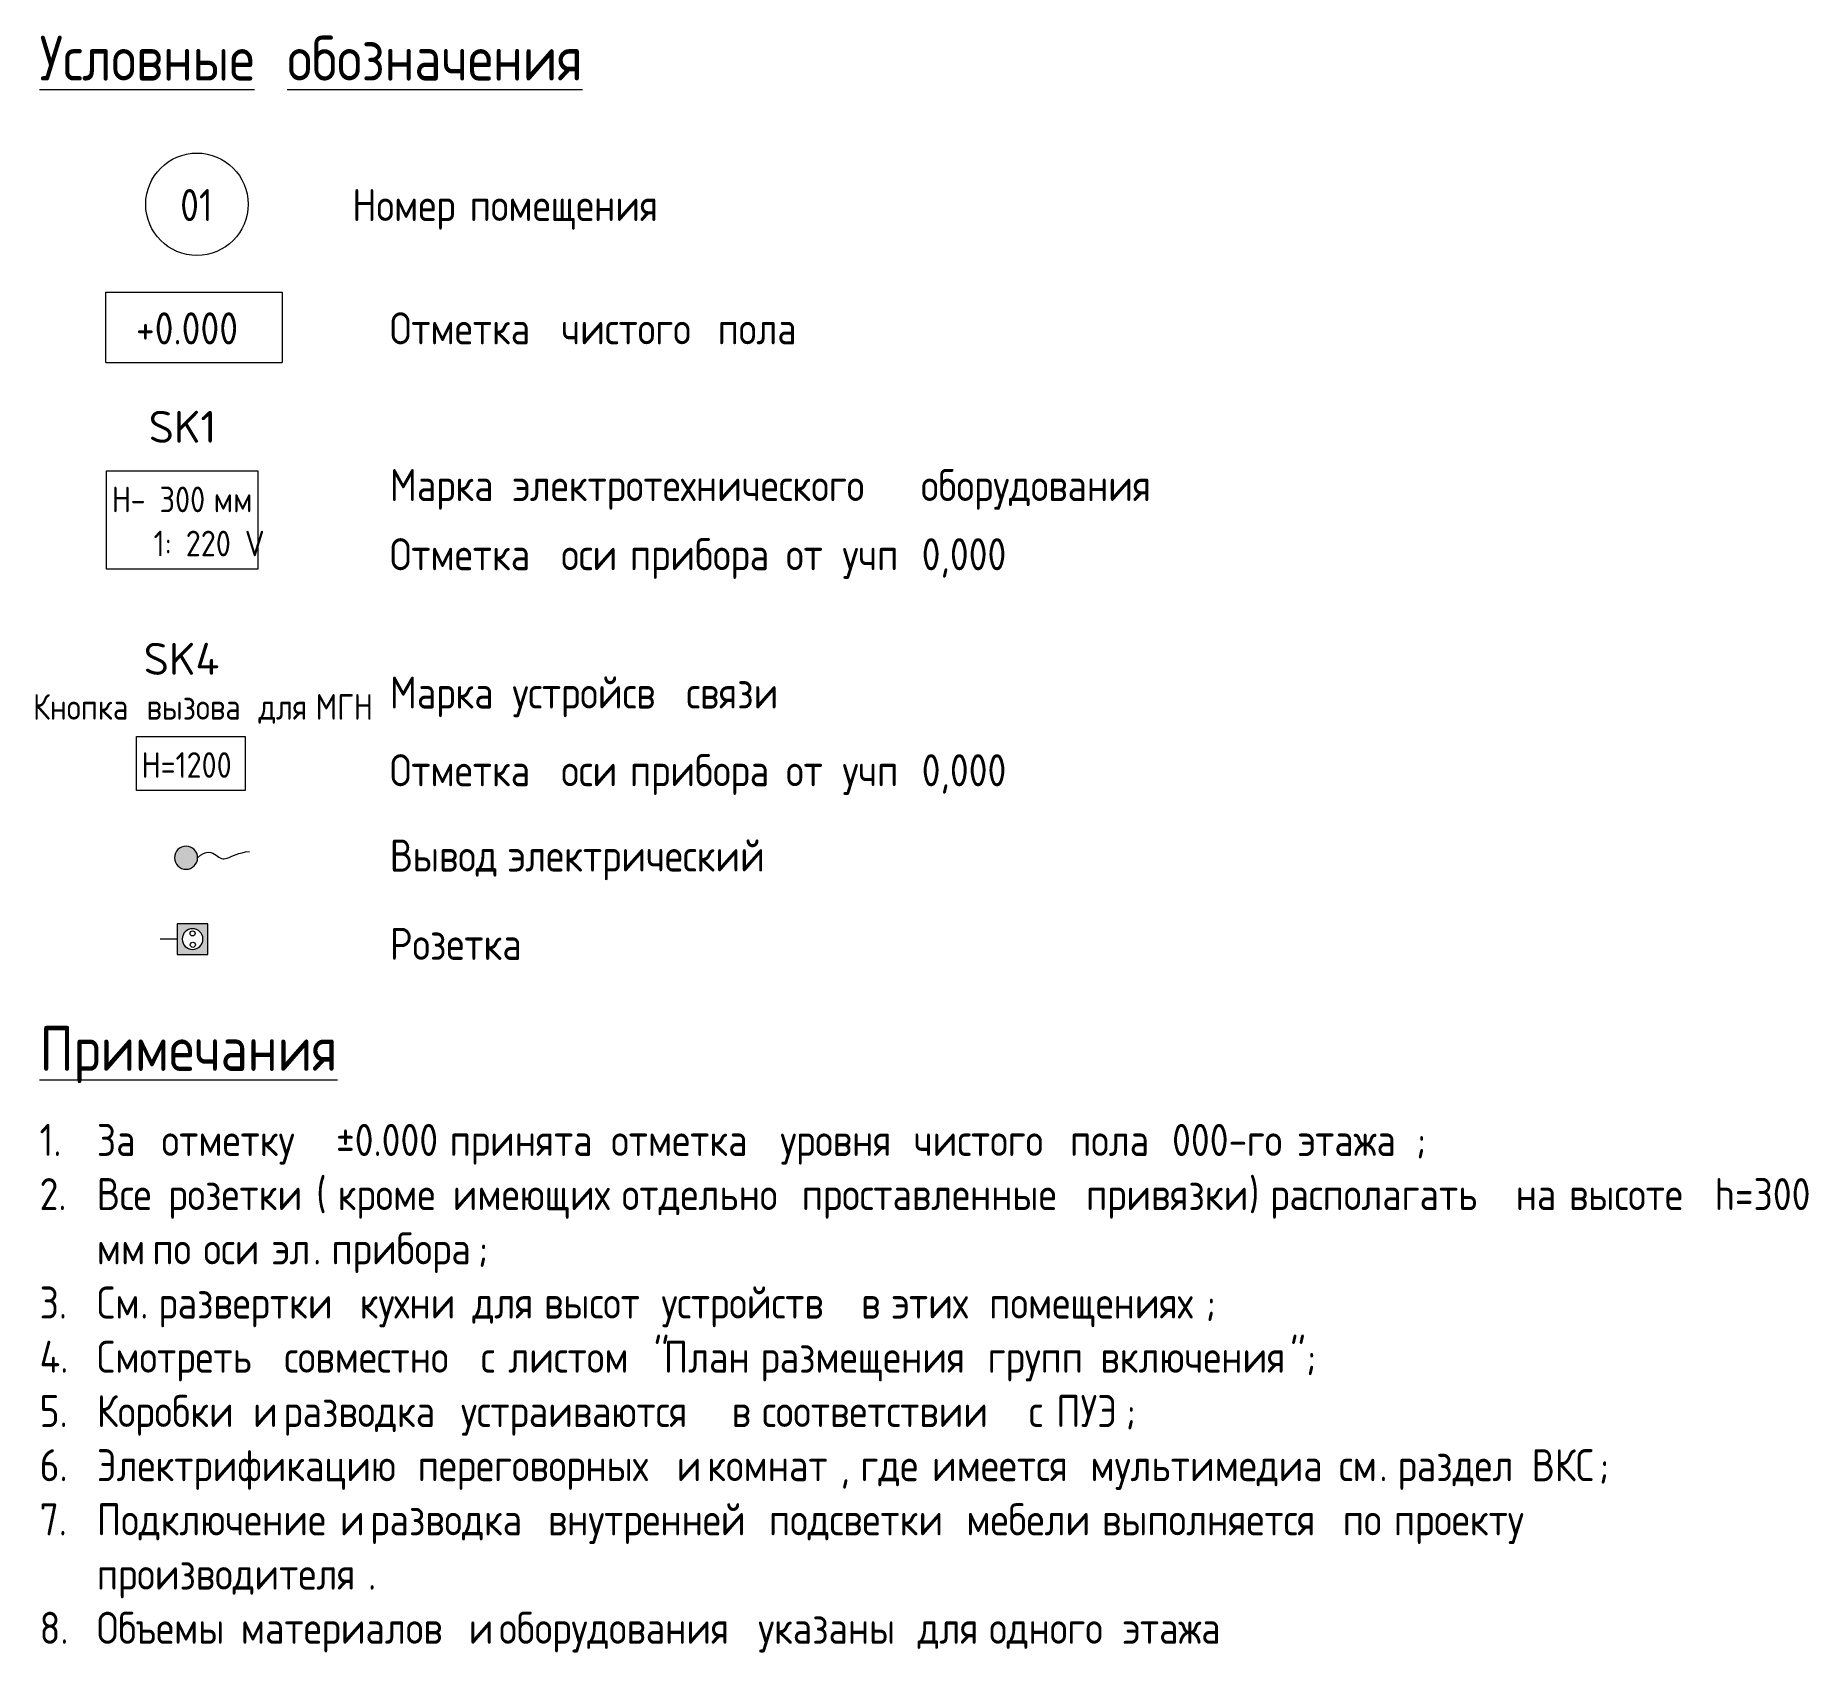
# Model space of a CAD drawing. Header units: millimetres. Extents: x 1322 to 199238, y -8553 to 29000.
# Drawn here: x 1322.2 to 1460.7, y 3029.1 to 3155.3 of the extents above; entities that cross this region are included whole.
import ezdxf

# ---------------------------------------------------------------- set-up
doc = ezdxf.new("R2010")
doc.units = ezdxf.units.MM
doc.layers.add('A-DETL', color=7, linetype='Continuous', lineweight=9)
doc.layers.add('G-ANNO-TEXT', color=7, linetype='Continuous', lineweight=9)
doc.layers.add('A-DETL-GENF-1', color=1, linetype='Continuous', lineweight=9, true_color=0xff0000)
doc.layers.add('G-ANNO-TEXT-1', color=7, linetype='Continuous', lineweight=9, true_color=0x3c3c3c)
doc.styles.add('GOST Common', font='GOST_Common.ttf', dxfattribs={"width": 0.9, "height": 3.5})
doc.styles.add('GOST Common_1', font='GOST_Common.ttf', dxfattribs={"width": 0.9, "height": 2.5})
doc.styles.add('GOST Common_2', font='GOST_Common.ttf', dxfattribs={"width": 0.9, "height": 2})
doc.styles.add('ISOCPEUR_B', font='', dxfattribs={"height": 2.5})
doc.styles.get('ISOCPEUR_B').set_extended_font_data('ISOCPEUR', bold=True)

msp = doc.modelspace()

# ---------------------------------------------------------------- texts
at = {"layer": 'G-ANNO-TEXT', "attachment_point": 1}
for s, insert, char_height, width, style in [('\\LУсловные', (1322.5, 3155.32), 3.5, 22.1506, 'GOST Common'), ('\\L\\fGOST Common|b0|i0|c204|p34|;\\W.9;\\L ', (1340.78, 3155.32), 3.5, 1.2987, 'GOST Common'), ('\\Lобозначения', (1341.85, 3155.32), 3.5, 30.1595, 'GOST Common'), ('01', (1333.48, 3143.35), 2.5, 3.319, 'GOST Common_1'), ('Номер', (1346.92, 3143.35), 2.5, 10.1734, 'GOST Common_1'), ('\\fGOST Common|b0|i0|c204|p34|;\\W.9; ', (1355.31, 3143.35), 2.5, 0.938, 'GOST Common_1'), ('помещения', (1356.09, 3143.35), 2.5, 18.543, 'GOST Common_1'), ('+0.000', (1330.03, 3133.72), 2.5, 10.5342, 'GOST Common_1'), ('Отметка', (1349.86, 3133.72), 2.5, 15.2962, 'GOST Common_1'), ('\\fGOST Common|b0|i0|c204|p34|;\\W.9; ', (1362.48, 3133.72), 2.5, 0.938, 'GOST Common_1'), ('\\fGOST Common|b0|i0|c204|p34|;\\W.9; ', (1374.68, 3133.72), 2.5, 0.938, 'GOST Common_1'), ('\\fGOST Common|b0|i0|c204|p34|;\\W.9; ', (1382.06, 3133.72), 2.5, 0.938, 'GOST Common_1'), ('чистого', (1363.25, 3133.72), 2.5, 13.8532, 'GOST Common_1'), ('пола', (1375.46, 3133.72), 2.5, 8.0089, 'GOST Common_1'), ('SK1', (1331.02, 3126.03), 2.5, 6.5738, 'ISOCPEUR_B'), ('Марка', (1349.86, 3121.48), 2.5, 10.6785, 'GOST Common_1'), ('\\fGOST Common|b0|i0|c204|p34|;\\W.9; ', (1358.67, 3121.48), 2.5, 0.938, 'GOST Common_1'), ('электротехнического', (1359.44, 3121.48), 2.5, 37.7354, 'GOST Common_1'), ('\\fGOST Common|b0|i0|c204|p34|;\\W.9; ', (1390.58, 3121.48), 2.5, 0.938, 'GOST Common_1'), ('оборудования', (1391.35, 3121.48), 2.5, 23.5937, 'GOST Common_1'), ('Отметка', (1349.86, 3116.08), 2.5, 15.2962, 'GOST Common_1'), ('\\fGOST Common|b0|i0|c204|p34|;\\W.9; ', (1362.48, 3116.08), 2.5, 0.938, 'GOST Common_1'), ('оси', (1363.25, 3116.08), 2.5, 5.5557, 'GOST Common_1'), ('\\fGOST Common|b0|i0|c204|p34|;\\W.9; ', (1367.84, 3116.08), 2.5, 0.938, 'GOST Common_1'), ('прибора', (1368.61, 3116.08), 2.5, 13.8532, 'GOST Common_1'), ('\\fGOST Common|b0|i0|c204|p34|;\\W.9; ', (1380.04, 3116.08), 2.5, 0.938, 'GOST Common_1'), ('от', (1380.81, 3116.08), 2.5, 4.4013, 'GOST Common_1'), ('\\fGOST Common|b0|i0|c204|p34|;\\W.9; ', (1384.44, 3116.08), 2.5, 0.938, 'GOST Common_1'), ('учп', (1385.22, 3116.08), 2.5, 5.8443, 'GOST Common_1'), (' 0,000', (1390.04, 3116.08), 2.5, 9.6684, 'GOST Common_1'), ('SK4', (1330.63, 3107.91), 2.5, 7.4557, 'ISOCPEUR_B'), ('Марка', (1349.86, 3105.28), 2.5, 10.6785, 'GOST Common_1'), ('\\fGOST Common|b0|i0|c204|p34|;\\W.9; ', (1358.67, 3105.28), 2.5, 0.938, 'GOST Common_1'), ('устройсв', (1359.44, 3105.28), 2.5, 15.5127, 'GOST Common_1'), ('\\fGOST Common|b0|i0|c204|p34|;\\W.9; ', (1372.24, 3105.28), 2.5, 0.938, 'GOST Common_1'), ('связи', (1373.01, 3105.28), 2.5, 9.3076, 'GOST Common_1'), ('Отметка', (1349.86, 3099.21), 2.5, 15.2962, 'GOST Common_1'), ('\\fGOST Common|b0|i0|c204|p34|;\\W.9; ', (1362.48, 3099.21), 2.5, 0.938, 'GOST Common_1'), ('оси', (1363.25, 3099.21), 2.5, 5.5557, 'GOST Common_1'), ('\\fGOST Common|b0|i0|c204|p34|;\\W.9; ', (1367.84, 3099.21), 2.5, 0.938, 'GOST Common_1'), ('прибора', (1368.61, 3099.21), 2.5, 13.8532, 'GOST Common_1'), ('\\fGOST Common|b0|i0|c204|p34|;\\W.9; ', (1380.04, 3099.21), 2.5, 0.938, 'GOST Common_1'), ('от', (1380.81, 3099.21), 2.5, 4.4013, 'GOST Common_1'), ('\\fGOST Common|b0|i0|c204|p34|;\\W.9; ', (1384.44, 3099.21), 2.5, 0.938, 'GOST Common_1'), ('учп', (1385.22, 3099.21), 2.5, 5.8443, 'GOST Common_1'), (' 0,000', (1390.04, 3099.21), 2.5, 9.6684, 'GOST Common_1'), ('Вывод', (1349.86, 3092.55), 2.5, 10.2456, 'GOST Common_1'), ('\\fGOST Common|b0|i0|c204|p34|;\\W.9; ', (1358.31, 3092.55), 2.5, 0.938, 'GOST Common_1'), ('электрический', (1359.08, 3092.55), 2.5, 25.5418, 'GOST Common_1'), ('Розетка', (1349.86, 3085.65), 2.5, 14.4304, 'GOST Common_1'), ('\\LПримечания', (1322.5, 3077.98), 3.5, 28.4278, 'GOST Common'), ('1.', (1322.5, 3070.34), 2.5, 5.4117, 'GOST Common_1'), ('За', (1326.97, 3070.34), 2.5, 4.257, 'GOST Common_1'), ('отметку', (1332.03, 3070.34), 2.5, 14.8633, 'GOST Common_1'), (' ±0.000 ', (1344.29, 3070.34), 2.5, 12.4101, 'GOST Common_1'), ('принята', (1354.53, 3070.34), 2.5, 14.3582, 'GOST Common_1'), ('\\fGOST Common|b0|i0|c204|p34|;\\W.9; ', (1366.38, 3070.34), 2.5, 0.938, 'GOST Common_1'), ('отметка', (1367.15, 3070.34), 2.5, 15.0797, 'GOST Common_1'), ('\\fGOST Common|b0|i0|c204|p34|;\\W.9; ', (1379.59, 3070.34), 2.5, 0.938, 'GOST Common_1'), ('уровня', (1380.37, 3070.34), 2.5, 11.6886, 'GOST Common_1'), ('\\fGOST Common|b0|i0|c204|p34|;\\W.9; ', (1390.01, 3070.34), 2.5, 0.938, 'GOST Common_1'), ('чистого', (1390.78, 3070.34), 2.5, 13.8532, 'GOST Common_1'), ('\\fGOST Common|b0|i0|c204|p34|;\\W.9; ', (1402.21, 3070.34), 2.5, 0.938, 'GOST Common_1'), ('пола', (1402.99, 3070.34), 2.5, 8.0089, 'GOST Common_1'), (' 000-', (1409.6, 3070.34), 2.5, 8.7304, 'GOST Common_1'), ('го', (1416.8, 3070.34), 2.5, 3.8962, 'GOST Common_1'), ('\\fGOST Common|b0|i0|c204|p34|;\\W.9; ', (1420.01, 3070.34), 2.5, 0.938, 'GOST Common_1'), ('этажа', (1420.79, 3070.34), 2.5, 11.1835, 'GOST Common_1'), ('\\fGOST Common|b0|i0|c204|p34|;\\W.9;;', (1430.01, 3070.34), 2.5, 0.938, 'GOST Common_1'), ('2.', (1322.5, 3066.11), 2.5, 5.4117, 'GOST Common_1'), ('Все', (1326.97, 3066.11), 2.5, 5.8443, 'GOST Common_1'), ('\\fGOST Common|b0|i0|c204|p34|;\\W.9; ', (1331.79, 3066.11), 2.5, 0.938, 'GOST Common_1'), ('розетки', (1332.56, 3066.11), 2.5, 13.9975, 'GOST Common_1'), (' (', (1344.11, 3066.11), 2.5, 2.0203, 'GOST Common_1'), ('кроме', (1345.78, 3066.11), 2.5, 9.957, 'GOST Common_1'), ('\\fGOST Common|b0|i0|c204|p34|;\\W.9; ', (1353.99, 3066.11), 2.5, 0.938, 'GOST Common_1'), ('имеющих', (1354.77, 3066.11), 2.5, 15.0797, 'GOST Common_1'), ('\\fGOST Common|b0|i0|c204|p34|;\\W.9; ', (1367.21, 3066.11), 2.5, 0.938, 'GOST Common_1'), ('отдельно', (1367.98, 3066.11), 2.5, 16.0899, 'GOST Common_1'), ('\\fGOST Common|b0|i0|c204|p34|;\\W.9; ', (1381.26, 3066.11), 2.5, 0.938, 'GOST Common_1'), ('проставленные', (1382.03, 3066.11), 2.5, 25.9747, 'GOST Common_1'), ('\\fGOST Common|b0|i0|c204|p34|;\\W.9; ', (1403.46, 3066.11), 2.5, 0.938, 'GOST Common_1'), ('привязки', (1404.24, 3066.11), 2.5, 15.4405, 'GOST Common_1'), (') ', (1416.98, 3066.11), 2.5, 2.0203, 'GOST Common_1'), ('располагать', (1418.64, 3066.11), 2.5, 22.2949, 'GOST Common_1'), ('\\fGOST Common|b0|i0|c204|p34|;\\W.9; ', (1437.04, 3066.11), 2.5, 0.938, 'GOST Common_1'), ('на', (1437.81, 3066.11), 2.5, 4.1127, 'GOST Common_1'), ('\\fGOST Common|b0|i0|c204|p34|;\\W.9; ', (1441.21, 3066.11), 2.5, 0.938, 'GOST Common_1'), ('высоте', (1441.98, 3066.11), 2.5, 12.1215, 'GOST Common_1'), (' h=300 ', (1451.98, 3066.11), 2.5, 11.6165, 'GOST Common_1'), ('мм', (1326.97, 3061.87), 2.5, 4.3291, 'GOST Common_1'), ('\\fGOST Common|b0|i0|c204|p34|;\\W.9; ', (1330.54, 3061.87), 2.5, 0.938, 'GOST Common_1'), ('по', (1331.31, 3061.87), 2.5, 3.8962, 'GOST Common_1'), ('\\fGOST Common|b0|i0|c204|p34|;\\W.9; ', (1334.53, 3061.87), 2.5, 0.938, 'GOST Common_1'), ('оси', (1335.3, 3061.87), 2.5, 5.5557, 'GOST Common_1'), ('\\fGOST Common|b0|i0|c204|p34|;\\W.9; ', (1339.88, 3061.87), 2.5, 0.938, 'GOST Common_1'), ('эл', (1340.66, 3061.87), 2.5, 3.8962, 'GOST Common_1'), ('прибора', (1345.3, 3061.87), 2.5, 13.8532, 'GOST Common_1'), ('. ', (1343.87, 3061.87), 2.5, 1.7316, 'GOST Common_1'), ('; ', (1356.73, 3061.87), 2.5, 1.8759, 'GOST Common_1'), ('3.', (1322.5, 3057.64), 2.5, 5.4117, 'GOST Common_1'), ('См', (1326.97, 3057.64), 2.5, 4.1127, 'GOST Common_1'), ('развертки', (1331.79, 3057.64), 2.5, 18.1101, 'GOST Common_1'), ('\\fGOST Common|b0|i0|c204|p34|;\\W.9; ', (1346.73, 3057.64), 2.5, 0.938, 'GOST Common_1'), ('кухни', (1347.5, 3057.64), 2.5, 9.7405, 'GOST Common_1'), ('\\fGOST Common|b0|i0|c204|p34|;\\W.9; ', (1355.54, 3057.64), 2.5, 0.938, 'GOST Common_1'), ('для', (1356.31, 3057.64), 2.5, 5.8443, 'GOST Common_1'), ('\\fGOST Common|b0|i0|c204|p34|;\\W.9; ', (1361.14, 3057.64), 2.5, 0.938, 'GOST Common_1'), ('высот', (1361.91, 3057.64), 2.5, 10.1734, 'GOST Common_1'), ('\\fGOST Common|b0|i0|c204|p34|;\\W.9; ', (1370.3, 3057.64), 2.5, 0.938, 'GOST Common_1'), ('устройств', (1371.08, 3057.64), 2.5, 17.9658, 'GOST Common_1'), ('\\fGOST Common|b0|i0|c204|p34|;\\W.9; ', (1385.9, 3057.64), 2.5, 0.938, 'GOST Common_1'), ('\\fGOST Common|b0|i0|c204|p34|;\\W.9;в', (1386.68, 3057.64), 2.5, 1.9481, 'GOST Common_1'), ('\\fGOST Common|b0|i0|c204|p34|;\\W.9; ', (1388.28, 3057.64), 2.5, 0.938, 'GOST Common_1'), ('этих', (1389.06, 3057.64), 2.5, 8.2975, 'GOST Common_1'), ('\\fGOST Common|b0|i0|c204|p34|;\\W.9; ', (1395.9, 3057.64), 2.5, 0.938, 'GOST Common_1'), ('помещениях', (1396.68, 3057.64), 2.5, 20.4911, 'GOST Common_1'), ('\\fGOST Common|b0|i0|c204|p34|;\\W.9;;', (1413.58, 3057.64), 2.5, 0.938, 'GOST Common_1'), ('. ', (1330.36, 3057.64), 2.5, 1.7316, 'GOST Common_1'), ('4.', (1322.5, 3053.41), 2.5, 5.4117, 'GOST Common_1'), ('Смотреть', (1326.97, 3053.41), 2.5, 16.8114, 'GOST Common_1'), ('\\fGOST Common|b0|i0|c204|p34|;\\W.9; ', (1340.84, 3053.41), 2.5, 0.938, 'GOST Common_1'), ('\\fGOST Common|b0|i0|c204|p34|;\\W.9; ', (1356.2, 3053.41), 2.5, 0.938, 'GOST Common_1'), ('\\fGOST Common|b0|i0|c204|p34|;\\W.9; ', (1358.34, 3053.41), 2.5, 0.938, 'GOST Common_1'), (' "', (1369.11, 3053.41), 2.5, 2.5975, 'GOST Common_1'), ('План', (1371.26, 3053.41), 2.5, 8.2253, 'GOST Common_1'), ('\\fGOST Common|b0|i0|c204|p34|;\\W.9; ', (1378.04, 3053.41), 2.5, 0.938, 'GOST Common_1'), ('размещения', (1378.82, 3053.41), 2.5, 20.5633, 'GOST Common_1'), ('\\fGOST Common|b0|i0|c204|p34|;\\W.9; ', (1395.78, 3053.41), 2.5, 0.938, 'GOST Common_1'), ('\\fGOST Common|b0|i0|c204|p34|;\\W.9; ', (1404.59, 3053.41), 2.5, 0.938, 'GOST Common_1'), ('";', (1420.19, 3053.41), 2.5, 2.5975, 'GOST Common_1'), ('совместно', (1341.61, 3053.41), 2.5, 17.6772, 'GOST Common_1'), ('\\fGOST Common|b0|i0|c204|p34|;\\W.9;с', (1356.97, 3053.41), 2.5, 1.6595, 'GOST Common_1'), ('листом', (1359.11, 3053.41), 2.5, 12.1215, 'GOST Common_1'), ('групп', (1396.56, 3053.41), 2.5, 9.7405, 'GOST Common_1'), ('включения', (1405.37, 3053.41), 2.5, 17.9658, 'GOST Common_1'), ('5.', (1322.5, 3049.17), 2.5, 5.4117, 'GOST Common_1'), ('Коробки', (1326.97, 3049.17), 2.5, 13.8532, 'GOST Common_1'), ('\\fGOST Common|b0|i0|c204|p34|;\\W.9; ', (1338.4, 3049.17), 2.5, 0.938, 'GOST Common_1'), ('\\fGOST Common|b0|i0|c204|p34|;\\W.9; ', (1340.78, 3049.17), 2.5, 0.938, 'GOST Common_1'), ('разводка', (1341.55, 3049.17), 2.5, 15.8734, 'GOST Common_1'), ('\\fGOST Common|b0|i0|c204|p34|;\\W.9; ', (1354.65, 3049.17), 2.5, 0.938, 'GOST Common_1'), ('\\fGOST Common|b0|i0|c204|p34|;\\W.9; ', (1375.78, 3049.17), 2.5, 0.938, 'GOST Common_1'), ('\\fGOST Common|b0|i0|c204|p34|;\\W.9; ', (1378.16, 3049.17), 2.5, 0.938, 'GOST Common_1'), ('\\fGOST Common|b0|i0|c204|p34|;\\W.9; ', (1399, 3049.17), 2.5, 0.938, 'GOST Common_1'), ('\\fGOST Common|b0|i0|c204|p34|;\\W.9; ', (1401.14, 3049.17), 2.5, 0.938, 'GOST Common_1'), ('ПУЭ', (1401.92, 3049.17), 2.5, 6.5658, 'GOST Common_1'), ('\\fGOST Common|b0|i0|c204|p34|;\\W.9;и', (1339.17, 3049.17), 2.5, 1.9481, 'GOST Common_1'), ('устраиваются', (1355.42, 3049.17), 2.5, 24.6759, 'GOST Common_1'), ('\\fGOST Common|b0|i0|c204|p34|;\\W.9;в', (1376.56, 3049.17), 2.5, 1.9481, 'GOST Common_1'), ('соответствии', (1378.94, 3049.17), 2.5, 24.3152, 'GOST Common_1'), ('\\fGOST Common|b0|i0|c204|p34|;\\W.9;с', (1399.77, 3049.17), 2.5, 1.6595, 'GOST Common_1'), ('\\fGOST Common|b0|i0|c204|p34|;\\W.9;;', (1407.33, 3049.17), 2.5, 0.938, 'GOST Common_1'), ('6.', (1322.5, 3044.94), 2.5, 5.4117, 'GOST Common_1'), ('Электрификацию', (1326.97, 3044.94), 2.5, 29.438, 'GOST Common_1'), ('\\fGOST Common|b0|i0|c204|p34|;\\W.9; ', (1351.25, 3044.94), 2.5, 0.938, 'GOST Common_1'), ('\\fGOST Common|b0|i0|c204|p34|;\\W.9; ', (1371.5, 3044.94), 2.5, 0.938, 'GOST Common_1'), ('\\fGOST Common|b0|i0|c204|p34|;\\W.9; ', (1373.88, 3044.94), 2.5, 0.938, 'GOST Common_1'), ('\\fGOST Common|b0|i0|c204|p34|;\\W.9; ', (1391.44, 3044.94), 2.5, 0.938, 'GOST Common_1'), ('\\fGOST Common|b0|i0|c204|p34|;\\W.9; ', (1403.82, 3044.94), 2.5, 0.938, 'GOST Common_1'), ('\\fGOST Common|b0|i0|c204|p34|;\\W.9; ', (1423.23, 3044.94), 2.5, 0.938, 'GOST Common_1'), ('раздел', (1428.59, 3044.94), 2.5, 11.7608, 'GOST Common_1'), ('\\fGOST Common|b0|i0|c204|p34|;\\W.9; ', (1438.29, 3044.94), 2.5, 0.938, 'GOST Common_1'), ('ВКС', (1439.06, 3044.94), 2.5, 6.3494, 'GOST Common_1'), ('переговорных', (1352.03, 3044.94), 2.5, 23.5937, 'GOST Common_1'), ('\\fGOST Common|b0|i0|c204|p34|;\\W.9;и', (1372.27, 3044.94), 2.5, 1.9481, 'GOST Common_1'), ('комнат', (1374.65, 3044.94), 2.5, 12.6266, 'GOST Common_1'), ('где', (1386.62, 3044.94), 2.5, 5.8443, 'GOST Common_1'), ('имеется', (1392.21, 3044.94), 2.5, 14.0696, 'GOST Common_1'), ('мультимедиа', (1404.59, 3044.94), 2.5, 22.5835, 'GOST Common_1'), ('см', (1424, 3044.94), 2.5, 3.824, 'GOST Common_1'), ('\\fGOST Common|b0|i0|c204|p34|;\\W.9;;', (1444.3, 3044.94), 2.5, 0.938, 'GOST Common_1'), (', ', (1385.07, 3044.94), 2.5, 1.8759, 'GOST Common_1'), ('. ', (1427.16, 3044.94), 2.5, 1.7316, 'GOST Common_1'), ('7.', (1322.5, 3040.71), 2.5, 5.4117, 'GOST Common_1'), ('Подключение', (1326.97, 3040.71), 2.5, 22.0785, 'GOST Common_1'), ('\\fGOST Common|b0|i0|c204|p34|;\\W.9; ', (1345.18, 3040.71), 2.5, 0.938, 'GOST Common_1'), ('\\fGOST Common|b0|i0|c204|p34|;\\W.9; ', (1347.56, 3040.71), 2.5, 0.938, 'GOST Common_1'), ('разводка', (1348.34, 3040.71), 2.5, 15.8734, 'GOST Common_1'), ('\\fGOST Common|b0|i0|c204|p34|;\\W.9; ', (1361.43, 3040.71), 2.5, 0.938, 'GOST Common_1'), ('внутренней', (1362.21, 3040.71), 2.5, 19.9861, 'GOST Common_1'), ('\\fGOST Common|b0|i0|c204|p34|;\\W.9; ', (1378.7, 3040.71), 2.5, 0.938, 'GOST Common_1'), ('\\fGOST Common|b0|i0|c204|p34|;\\W.9; ', (1394.12, 3040.71), 2.5, 0.938, 'GOST Common_1'), ('мебели', (1394.89, 3040.71), 2.5, 11.9051, 'GOST Common_1'), ('\\fGOST Common|b0|i0|c204|p34|;\\W.9; ', (1404.71, 3040.71), 2.5, 0.938, 'GOST Common_1'), ('\\fGOST Common|b0|i0|c204|p34|;\\W.9; ', (1423.53, 3040.71), 2.5, 0.938, 'GOST Common_1'), ('\\fGOST Common|b0|i0|c204|p34|;\\W.9; ', (1427.51, 3040.71), 2.5, 0.938, 'GOST Common_1'), ('\\fGOST Common|b0|i0|c204|p34|;\\W.9; ', (1439.96, 3040.71), 2.5, 0.938, 'GOST Common_1'), ('\\fGOST Common|b0|i0|c204|p34|;\\W.9;и', (1345.96, 3040.71), 2.5, 1.9481, 'GOST Common_1'), ('подсветки', (1379.47, 3040.71), 2.5, 17.7494, 'GOST Common_1'), ('выполняется', (1405.49, 3040.71), 2.5, 21.862, 'GOST Common_1'), ('по', (1424.3, 3040.71), 2.5, 3.8962, 'GOST Common_1'), ('проекту', (1428.29, 3040.71), 2.5, 14.1418, 'GOST Common_1'), ('производителя', (1326.97, 3036.47), 2.5, 25.6861, 'GOST Common_1'), ('\\fGOST Common|b0|i0|c204|p34|;\\W.9;.', (1348.16, 3036.47), 2.5, 0.7937, 'GOST Common_1'), ('8.', (1322.5, 3032.24), 2.5, 5.4117, 'GOST Common_1'), ('Объемы', (1326.97, 3032.24), 2.5, 12.6987, 'GOST Common_1'), ('\\fGOST Common|b0|i0|c204|p34|;\\W.9; ', (1337.44, 3032.24), 2.5, 0.938, 'GOST Common_1'), ('\\fGOST Common|b0|i0|c204|p34|;\\W.9; ', (1355.24, 3032.24), 2.5, 0.938, 'GOST Common_1'), ('\\fGOST Common|b0|i0|c204|p34|;\\W.9; ', (1357.62, 3032.24), 2.5, 0.938, 'GOST Common_1'), ('оборудования', (1358.4, 3032.24), 2.5, 23.5937, 'GOST Common_1'), ('\\fGOST Common|b0|i0|c204|p34|;\\W.9; ', (1377.87, 3032.24), 2.5, 0.938, 'GOST Common_1'), ('\\fGOST Common|b0|i0|c204|p34|;\\W.9; ', (1390.31, 3032.24), 2.5, 0.938, 'GOST Common_1'), ('\\fGOST Common|b0|i0|c204|p34|;\\W.9; ', (1395.9, 3032.24), 2.5, 0.938, 'GOST Common_1'), ('\\fGOST Common|b0|i0|c204|p34|;\\W.9; ', (1406.32, 3032.24), 2.5, 0.938, 'GOST Common_1'), ('\\fGOST Common|b0|i0|c204|p34|;\\W.9; ', (1416.32, 3032.24), 2.5, 0.938, 'GOST Common_1'), ('материалов', (1338.22, 3032.24), 2.5, 20.6354, 'GOST Common_1'), ('\\fGOST Common|b0|i0|c204|p34|;\\W.9;и', (1356.02, 3032.24), 2.5, 1.9481, 'GOST Common_1'), ('указаны', (1378.64, 3032.24), 2.5, 14.1418, 'GOST Common_1'), ('для', (1391.08, 3032.24), 2.5, 5.8443, 'GOST Common_1'), ('одного', (1396.68, 3032.24), 2.5, 11.6886, 'GOST Common_1'), ('этажа', (1407.1, 3032.24), 2.5, 11.1835, 'GOST Common_1')]:
    msp.add_mtext(s, dxfattribs=dict(at, insert=insert, char_height=char_height, width=width, style=style))
at = {"layer": 'G-ANNO-TEXT-1', "char_height": 2, "attachment_point": 1, "style": 'GOST Common_2'}
for s, insert, width in [('\\fGOST Common|b0|i0|c204|p34|;\\W.9;Н', (1328.13, 3120.11), 1.8038), ('- 300 ', (1329.61, 3120.11), 7.8646), ('мм', (1336.1, 3120.11), 3.6076), ('   1: 220 V', (1328.13, 3116.67), 12.4823), ('Кнопка', (1321.98, 3103.91), 9.957), ('\\fGOST Common|b0|i0|c204|p34|;\\W.9; ', (1330.19, 3103.91), 0.7937), ('вызова', (1330.85, 3103.91), 9.8127), ('\\fGOST Common|b0|i0|c204|p34|;\\W.9; ', (1338.94, 3103.91), 0.7937), ('для', (1339.6, 3103.91), 4.6177), ('\\fGOST Common|b0|i0|c204|p34|;\\W.9; ', (1343.41, 3103.91), 0.7937), ('МГН', (1344.06, 3103.91), 5.4114), ('H=1200', (1330.47, 3099.37), 9.2354)]:
    msp.add_mtext(s, dxfattribs=dict(at, insert=insert, width=width))

# ---------------------------------------------------------------- hatches: boundary and pattern name
at = {"layer": 'A-DETL-GENF-1'}
msp.add_hatch(color=256, dxfattribs=at).paths.add_polyline_path([(1333.94, 3090.23), (1334.17, 3090.26), (1334.39, 3090.35), (1334.58, 3090.49), (1334.72, 3090.68), (1334.81, 3090.9), (1334.84, 3091.13), (1334.81, 3091.37), (1334.72, 3091.58), (1334.58, 3091.77), (1334.39, 3091.91), (1334.17, 3092), (1333.94, 3092.03), (1333.71, 3092), (1333.49, 3091.91), (1333.3, 3091.77), (1333.16, 3091.58), (1333.07, 3091.37), (1333.04, 3091.13), (1333.07, 3090.9), (1333.16, 3090.68), (1333.3, 3090.49), (1333.49, 3090.35), (1333.71, 3090.26)])
h = msp.add_hatch(color=256, dxfattribs=at)
h.paths.add_polyline_path([(1333.25, 3083.56), (1335.65, 3083.56), (1335.65, 3085.98), (1333.25, 3085.98), (1333.25, 3083.97)])
h.paths.add_polyline_path([(1334.45, 3083.97), (1334.24, 3083.99), (1334.05, 3084.07), (1333.88, 3084.2), (1333.75, 3084.37), (1333.67, 3084.57), (1333.64, 3084.78), (1333.67, 3084.99), (1333.75, 3085.18), (1333.88, 3085.35), (1334.05, 3085.48), (1334.24, 3085.56), (1334.45, 3085.59), (1334.66, 3085.56), (1334.86, 3085.48), (1335.02, 3085.35), (1335.15, 3085.18), (1335.23, 3084.99), (1335.26, 3084.78), (1335.23, 3084.57), (1335.15, 3084.37), (1335.02, 3084.2), (1334.86, 3084.07), (1334.66, 3083.99)])

# ---------------------------------------------------------------- linework, layer by layer
at = {"layer": 'A-DETL'}
for p, q in [((1327.67, 3135.3), (1341.46, 3135.3)), ((1327.67, 3129.8), (1327.67, 3135.3)), ((1341.46, 3135.3), (1341.46, 3129.8)), ((1327.67, 3129.8), (1341.46, 3129.8)), ((1335.65, 3085.98), (1333.25, 3085.98)), ((1333.25, 3085.98), (1333.25, 3083.56)), ((1335.65, 3083.56), (1335.65, 3085.98)), ((1333.25, 3084.77), (1331.93, 3084.77)), ((1333.25, 3083.56), (1335.65, 3083.56))]:
    msp.add_line(p, q, dxfattribs=at)
for centre, radius in [((1334.79, 3142.16), 4), ((1334.45, 3085.22), 0.2), ((1334.47, 3084.33), 0.2)]:
    msp.add_circle(centre, radius, dxfattribs=at)
for centre, radius, start, end in [((1333.94, 3091.13), 0.902, 0, 180), ((1333.94, 3091.13), 0.902, 180, 0), ((1334.45, 3084.78), 0.81, 0, 180), ((1334.45, 3084.78), 0.81, 180, 0)]:
    msp.add_arc(centre, radius, start, end, dxfattribs=at)
msp.add_open_spline([(1334.84, 3091.13), (1335.51, 3091.8), (1336.52, 3091.22), (1336.89, 3090.85), (1338.07, 3091.54), (1338.89, 3091.62)], degree=3, knots=[0, 0, 0, 0, 0.002878273, 0.006213803, 0.009176589, 0.009176589, 0.009176589, 0.009176589], dxfattribs=at)
at = {"layer": 'G-ANNO-TEXT-1', "flags": 128}
for points in [[(1327.73, 3121.35), (1339.54, 3121.35), (1339.54, 3113.67), (1327.73, 3113.67)], [(1330.07, 3100.61), (1338.55, 3100.61), (1338.55, 3096.37), (1330.07, 3096.37)]]:
    msp.add_lwpolyline(points, close=True, dxfattribs=at)

msp.set_redraw_order([(e.dxf.handle, doc.entitydb.next_handle()) for e in msp.query("TEXT MTEXT ATTDEF DIMENSION ARC_DIMENSION")])  # texts and dimensions are drawn at this point

doc.saveas('drawing.dxf')
